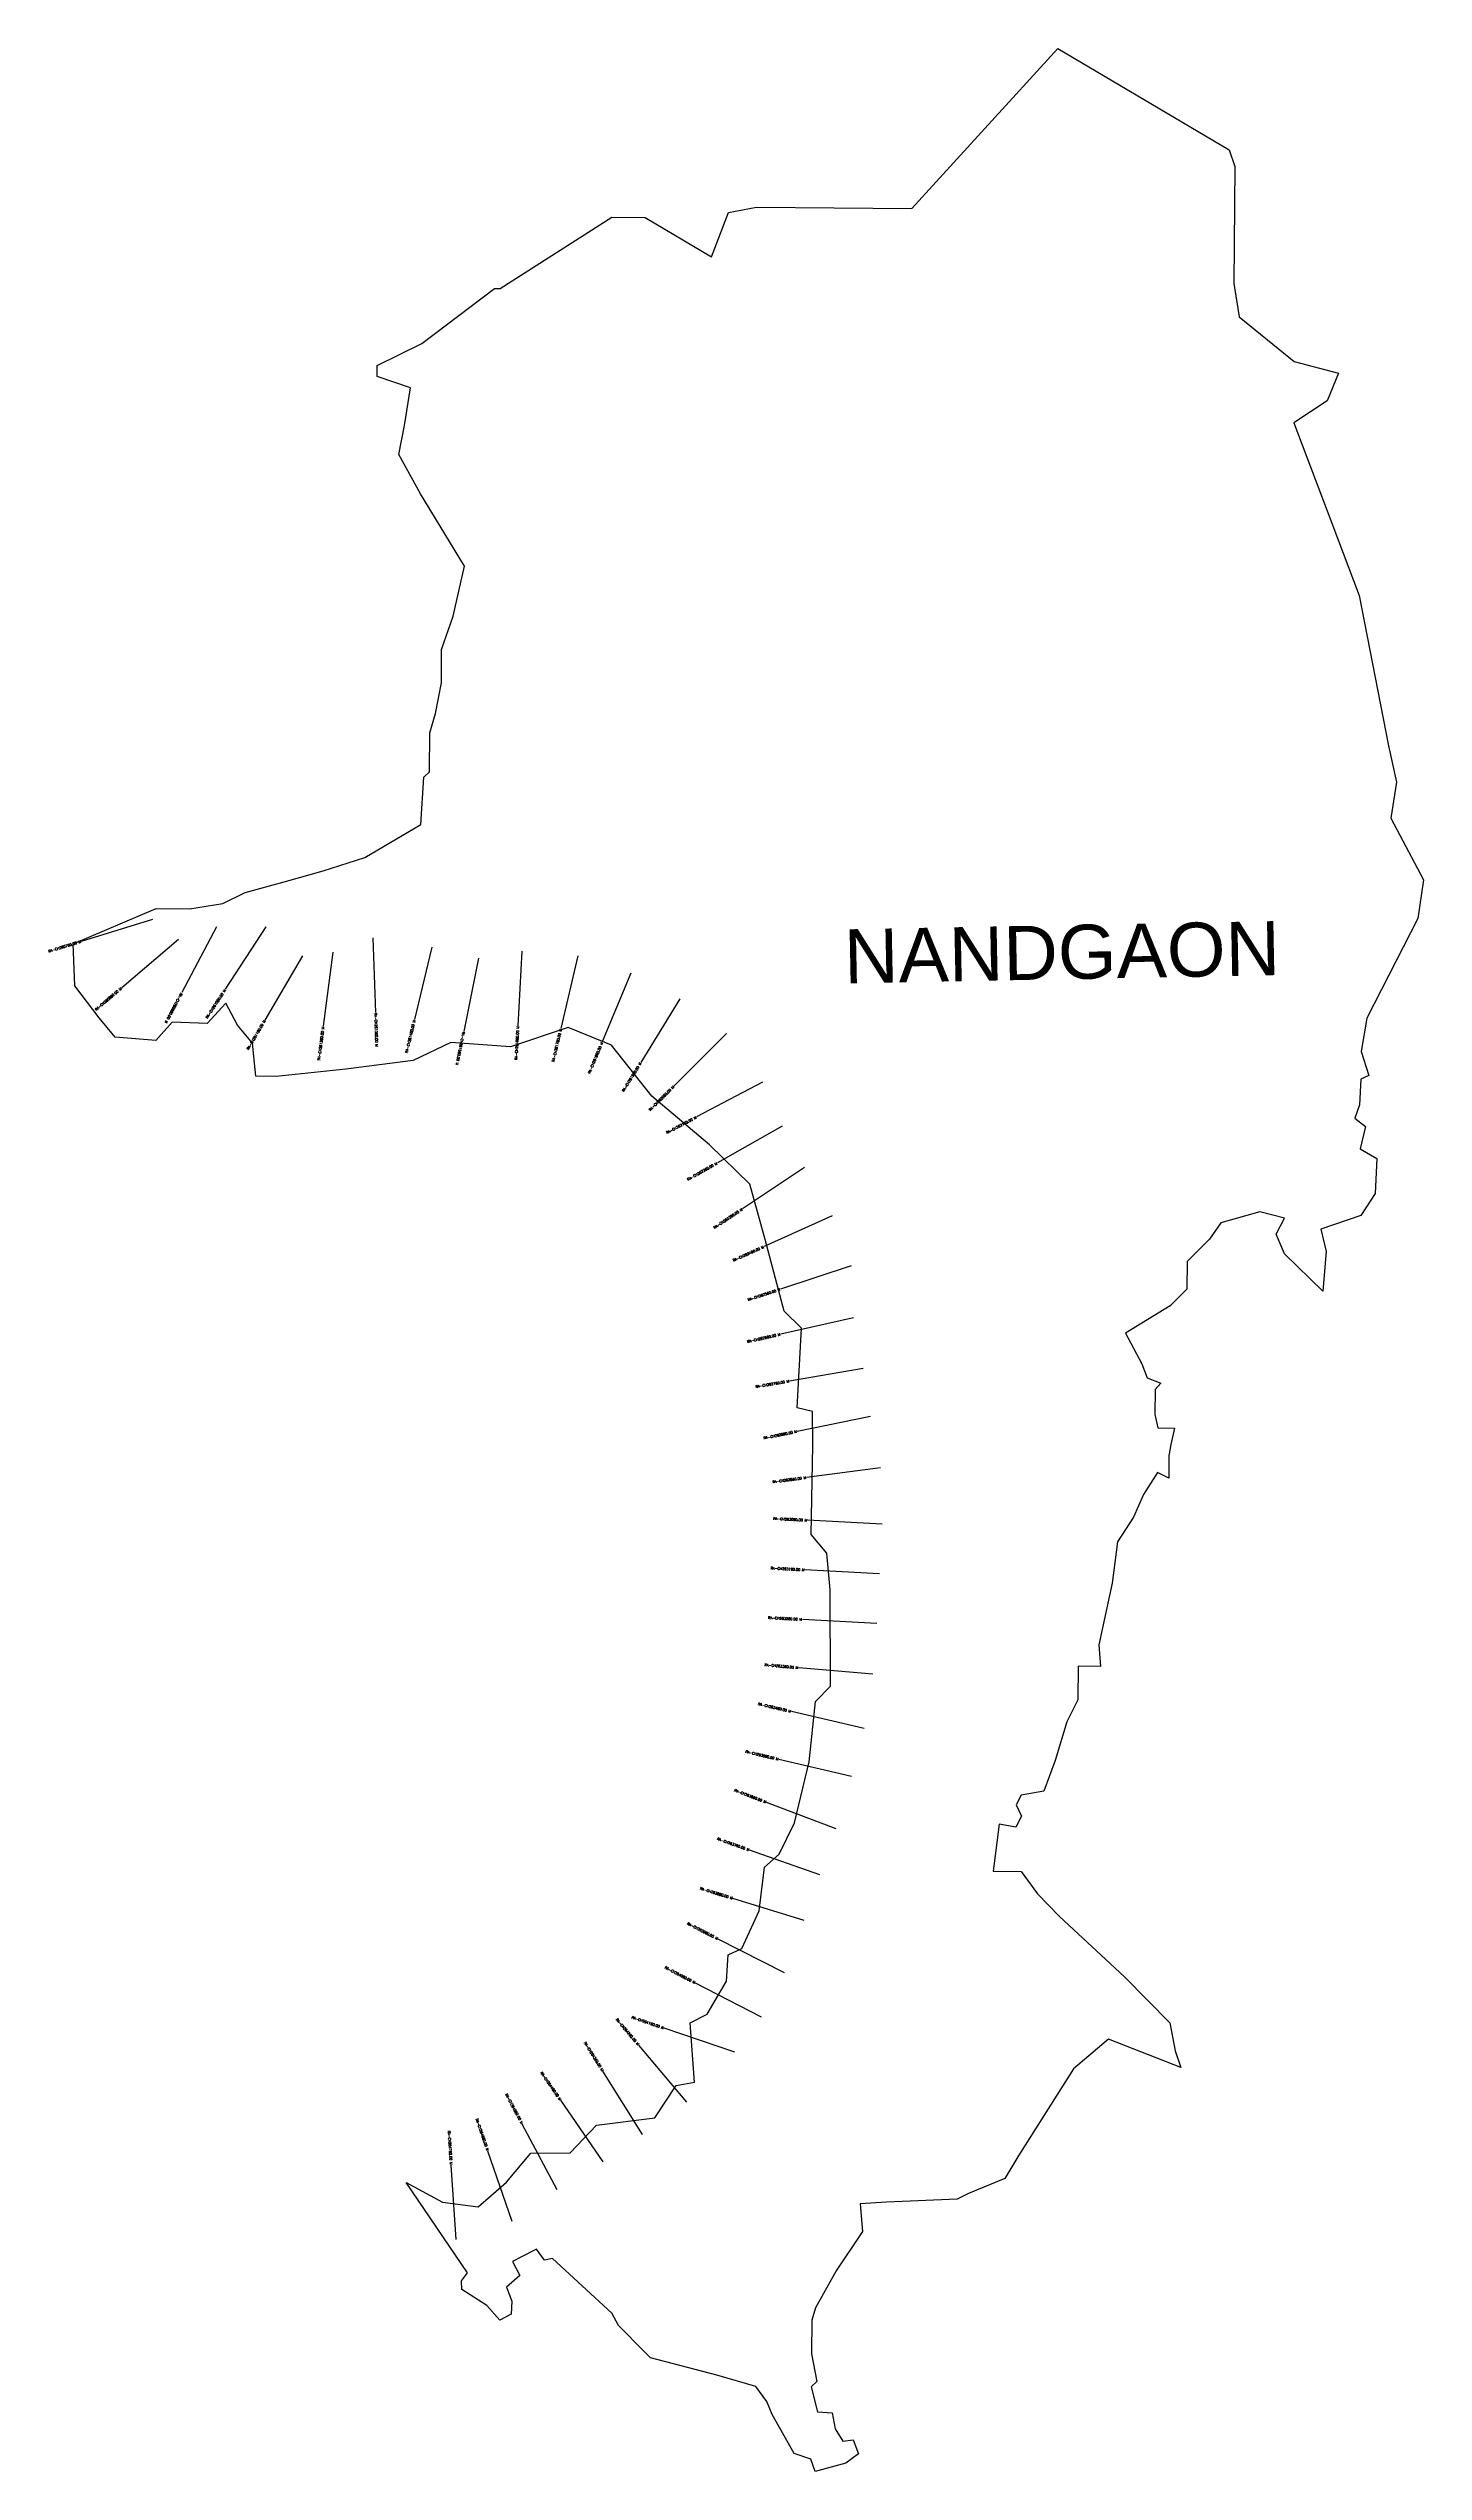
# Model space of a CAD drawing. Header units: metres. Extents: x 279362 to 282130, y 2031996 to 2036872.
import ezdxf
from ezdxf.enums import TextEntityAlignment as Align

# ---------------------------------------------------------------- set-up
doc = ezdxf.new("R2010")
doc.units = ezdxf.units.M
for name, color, linetype in [('CS', 134, 'Continuous'), ('CSMark', 6, 'Continuous'), ('VILLAGE BOUNDRY', 10, 'Continuous'), ('VILLAGE NAME', 250, 'Continuous')]:
    doc.layers.add(name, color=color, linetype=linetype)
doc.styles.get("Standard").update_dxf_attribs({"font": 'simplex.shx'})

msp = doc.modelspace()

# ---------------------------------------------------------------- linework, layer by layer
at = {"layer": 'CS'}
for p, q in [((279571.7, 2035118.8), (279428.2, 2035075)), ((279624, 2035078.8), (279509.6, 2034981.8)), ((279700.6, 2035104.6), (279630.5, 2034972)), ((279799.8, 2035104.3), (279717.9, 2034978.6)), ((280015.3, 2035082.1), (280020.5, 2034932.2)), ((280134, 2035063.6), (280098.7, 2034917.8)), ((279873.6, 2035046.3), (279797.8, 2034916.8)), ((279934.4, 2035053.1), (279915.2, 2034904.3)), ((280227.4, 2035041), (280197.9, 2034893.9)), ((280315.1, 2035055.1), (280307, 2034905.4)), ((280427.6, 2035045.8), (280393.5, 2034899.8)), ((280534.1, 2035011.3), (280476.6, 2034872.8)), ((280633.1, 2034959.3), (280554.4, 2034831.6)), ((280727.1, 2034889.8), (280620.9, 2034783.9)), ((280799.3, 2034791.8), (280666.7, 2034721.7)), ((280839.1, 2034703.4), (280708.6, 2034629.5)), ((280883.9, 2034620.3), (280759.2, 2034537)), ((280939.2, 2034522.9), (280802.6, 2034461.1)), ((280977.9, 2034422.1), (280835.4, 2034375.3)), ((280982.1, 2034317.5), (280835.8, 2034284.7)), ((281001.5, 2034215.3), (280853.6, 2034190.4)), ((281016.3, 2034118.9), (280869.3, 2034089.2)), ((281036.5, 2034015.7), (280887.8, 2033996.2)), ((281039.8, 2033902.3), (280890, 2033910.2)), ((281034.5, 2033802.5), (280884.7, 2033810.3)), ((281029.3, 2033702.5), (280879.5, 2033710.5)), ((281021.5, 2033600.3), (280872.1, 2033613.4)), ((281003.6, 2033491.2), (280857.5, 2033525.3)), ((280978.1, 2033394.4), (280832.2, 2033429.1)), ((280947.3, 2033289.1), (280807.2, 2033342.7)), ((280914.7, 2033196.7), (280773.2, 2033246.6)), ((280883.1, 2033104.9), (280739.8, 2033149.3)), ((280843.3, 2032999.5), (280709.8, 2033067.7)), ((280797.5, 2032910.2), (280664.3, 2032979.1)), ((280743.3, 2032840.1), (280601.2, 2032888.3)), ((280647, 2032739.6), (280550.1, 2032854.1)), ((280557.6, 2032674.4), (280478.2, 2032801.7)), ((280478.3, 2032619.6), (280393.1, 2032743.1)), ((280386.1, 2032562.8), (280315.8, 2032695.3)), ((280295.4, 2032499.3), (280246.6, 2032641.1)), ((280182.7, 2032463.2), (280172.9, 2032612.9))]:
    msp.add_line(p, q, dxfattribs=at)
at = {"layer": 'VILLAGE BOUNDRY', "flags": 128}
msp.add_lwpolyline([(280842.7, 2034331), (280804.8, 2034475), (280773.5, 2034586.4), (280692.4, 2034665.8), (280576.2, 2034763.4), (280495.4, 2034866.5), (280408.2, 2034901.6), (280291.8, 2034862.9), (280171.8, 2034871.7), (280096.4, 2034835.5), (279960.5, 2034817.9), (279820.4, 2034803.2), (279779.4, 2034803.6), (279773.1, 2034870.3), (279742.5, 2034906.2), (279718.9, 2034950.9), (279681.7, 2034909.9), (279611.1, 2034912.2), (279578.1, 2034875.5), (279496.2, 2034882.4), (279464.1, 2034921.3), (279415.4, 2034985.5), (279412.1, 2035069.9), (279578.9, 2035141.2), (279646, 2035140.7), (279713.2, 2035151.3), (279758.1, 2035173.3), (279836.6, 2035195.1), (279915.3, 2035216.9), (279999.1, 2035244.1), (280111.5, 2035310.4), (280117.9, 2035405.4), (280129.2, 2035416.5), (280129.8, 2035494.8), (280141.3, 2035533.8), (280152.9, 2035595.3), (280153.5, 2035662.4), (280176.4, 2035729.3), (280199.6, 2035829.8), (280111.2, 2035975.9), (280067.1, 2036054.5), (280078.8, 2036112.9), (280090.5, 2036188.6), (280023.6, 2036211.5), (280023.8, 2036233.9), (280113.6, 2036277.9), (280259.9, 2036388.6), (280271.1, 2036388.5), (280496, 2036532.1), (280563.1, 2036531.6), (280696.7, 2036452.2), (280730.9, 2036541.4), (280787, 2036552.2), (281100.1, 2036549.7), (281393.5, 2036871.7), (281738.7, 2036667.7), (281749.6, 2036634), (281747.7, 2036399.1), (281758.4, 2036331.9), (281869.5, 2036241.6), (281958.8, 2036218.5), (281936, 2036162.7), (281868.5, 2036118.5), (281945.2, 2035916.6), (282000, 2035770.7), (282059.1, 2035468.2), (282075.3, 2035395.4), (282063.5, 2035322.8), (282129.7, 2035199.2), (282117.9, 2035121), (282015.6, 2034920.5), (282003.9, 2034853.4), (282019.5, 2034805.4), (282003.4, 2034797.5), (282000.9, 2034746.3), (281991.6, 2034719.3), (282012.8, 2034702.6), (282002.3, 2034657.7), (282035.7, 2034638), (282032.4, 2034568), (282003.6, 2034523.2), (281922.7, 2034496.1), (281933.6, 2034451.3), (281927, 2034371.1), (281849.6, 2034446.4), (281833.2, 2034485.7), (281849.7, 2034518.1), (281800, 2034530.7), (281721.5, 2034509), (281698.8, 2034475.6), (281653.8, 2034431.2), (281653.3, 2034375.2), (281619.5, 2034342), (281529.6, 2034286.7), (281562.6, 2034225), (281573.6, 2034196.9), (281600.6, 2034186), (281589.8, 2034173.6), (281588.7, 2034123.3), (281595.2, 2034096.1), (281628.7, 2034095.8), (281621, 2034062.5), (281617.1, 2034040), (281616.7, 2033995.2), (281594.5, 2034006.6), (281566.1, 2033962.1), (281545.6, 2033916.6), (281513.9, 2033866.9), (281503.2, 2033783.6), (281476.4, 2033659.3), (281479.5, 2033616), (281434.7, 2033616.4), (281434.2, 2033549.2), (281411.5, 2033504.7), (281388.5, 2033426.6), (281365.6, 2033365.2), (281319.9, 2033357.4), (281309.5, 2033337.7), (281320.5, 2033315.2), (281309.1, 2033293), (281275.6, 2033298.8), (281263.7, 2033203.9), (281319.6, 2033203.4), (281352.8, 2033158.4), (281397.2, 2033113.3), (281527.7, 2032991.9), (281619.2, 2032899), (281629.9, 2032843), (281640.9, 2032809.4), (281495.9, 2032866.4), (281425.3, 2032806.3), (281315.1, 2032633), (281286.9, 2032585.8), (281213.8, 2032555.5), (281191.3, 2032544.5), (281049.1, 2032538.4), (280995.5, 2032534.8), (281000.6, 2032478.9), (280947.2, 2032400.1), (280905.6, 2032325.9), (280898.6, 2032300.7), (280898, 2032232.7), (280908.8, 2032177.6), (280897.5, 2032166.5), (280909.9, 2032116.1), (280939.6, 2032114.5), (280945.7, 2032081.8), (280960.8, 2032057), (280981.5, 2032060.2), (280992.3, 2032031.9), (280966.7, 2032012.9), (280905.3, 2031996.2), (280896.3, 2032021.1), (280862.9, 2032032.5), (280818.7, 2032111.2), (280808, 2032136.8), (280785.6, 2032167.4), (280707.5, 2032190.4), (280573.6, 2032225), (280562.5, 2032236.3), (280509.6, 2032290), (280496, 2032315.1), (280376.7, 2032425), (280360.3, 2032421.5), (280344.5, 2032443.8), (280314.5, 2032428.4), (280296.3, 2032419.1), (280311.1, 2032390.3), (280283.9, 2032367.1), (280294.8, 2032339.1), (280293.2, 2032313.1), (280270.8, 2032301), (280244.5, 2032330.1), (280194.4, 2032362.2), (280193.4, 2032379.9), (280205.8, 2032395.7), (280081.9, 2032577.7), (280154.9, 2032538.3), (280226.9, 2032528.6), (280284, 2032578.3), (280332.8, 2032637), (280412, 2032637.6), (280464.9, 2032693.2), (280582.4, 2032708.2), (280625.6, 2032772.8), (280662.4, 2032779.8), (280653.9, 2032899.1), (280688, 2032916.5), (280726.9, 2032982.7), (280730.4, 2033035.9), (280757.4, 2033048.9), (280792.2, 2033124.1), (280803.1, 2033212), (280833, 2033238.3), (280863.5, 2033301.7), (280893.1, 2033424.2), (280905.8, 2033545.5), (280935.9, 2033576.2), (280935.3, 2033770.2), (280929, 2033844.3), (280896.9, 2033881.7), (280900.4, 2034060.8), (280899.8, 2034128.9), (280868.8, 2034136.7), (280877.6, 2034296.5), (280842.7, 2034331)], dxfattribs=at)

# ---------------------------------------------------------------- texts
at = {"layer": 'CSMark'}
for s, rotation, p in [('RA-CH260760.00 M', 16.9633, (279427.2, 2035074.7)), ('RA-CH260860.00 M', 40.3182, (279508.8, 2034981.1)), ('RA-CH261060.00 M', 56.9279, (279717.4, 2034977.7)), ('RA-CH261160.00 M', 59.6408, (279797.3, 2034916)), ('RA-CH261460.00 M', 76.4218, (280098.5, 2034916.8)), ('RA-CH261260.00 M', 82.6186, (279915, 2034903.3)), ('RA-CH261660.00 M', 86.877, (280306.9, 2034904.4)), ('RA-CH261760.00 M', 76.8437, (280393.2, 2034898.8)), ('RA-CH261860.00 M', 67.4312, (280476.2, 2034871.9)), ('RA-CH261960.00 M', 58.3529, (280553.9, 2034830.8)), ('RA-CH262060.00 M', 44.9311, (280620.2, 2034783.2)), ('RA-CH262160.00 M', 27.854, (280665.8, 2034721.2)), ('RA-CH262260.00 M', 29.5269, (280707.7, 2034629)), ('RA-CH262360.00 M', 33.7165, (280758.3, 2034536.4)), ('RA-CH262460.00 M', 24.337, (280801.7, 2034460.7)), ('RA-CH262560.00 M', 18.2004, (280834.4, 2034375)), ('RA-CH262660.00 M', 12.648, (280834.8, 2034284.4)), ('RA-CH262760.00 M', 9.5699, (280852.6, 2034190.2)), ('RA-CH262860.00 M', 11.4164, (280868.3, 2034089)), ('RA-CH262960.00 M', 7.4475, (280886.8, 2033996.1)), ('RA-CH263060.00 M', 357.0051, (280889, 2033910.2)), ('RA-CH263160.00 M', 357.0051, (280883.7, 2033810.4)), ('RA-CH263260.00 M', 356.9436, (280878.5, 2033710.6)), ('RA-CH263360.00 M', 354.9865, (280871.1, 2033613.5)), ('RA-CH263460.00 M', 346.8912, (280856.5, 2033525.5)), ('RA-CH263560.00 M', 346.6451, (280831.2, 2033429.3)), ('RA-CH263660.00 M', 339.0632, (280806.2, 2033343.1)), ('RA-CH263760.00 M', 340.5565, (280772.3, 2033246.9)), ('RA-CH263860.00 M', 342.7804, (280738.8, 2033149.6)), ('RA-CH263960.00 M', 332.95, (280708.9, 2033068.2)), ('RA-CH264060.00 M', 332.636, (280663.4, 2032979.6)), ('RA-CH264260.00 M', 310.2192, (280549.5, 2032854.9)), ('RA-CH264160.00 M', 341.2723, (280600.3, 2032888.6)), ('RA-CH264360.00 M', 301.9548, (280477.6, 2032802.6)), ('RA-CH264460.00 M', 304.6209, (280392.5, 2032743.9)), ('RA-CH264560.00 M', 297.9465, (280315.3, 2032696.2)), ('RA-CH264760.00 M', 273.7275, (280172.8, 2032613.9)), ('RA-CH264660.00 M', 288.9987, (280246.2, 2032642))]:
    msp.add_text(s, height=5, rotation=rotation, dxfattribs=at).set_placement(p, align=Align.MIDDLE_RIGHT)
for s, rotation, p in [('RA-CH260960.00 M', 242.1369, (279630.1, 2034971.1)), ('RA-CH261360.00 M', 272.0049, (280020.6, 2034931.2)), ('RA-CH261560.00 M', 258.6444, (280197.7, 2034892.9))]:
    msp.add_text(s, height=5, rotation=rotation, dxfattribs=at).set_placement(p, align=Align.MIDDLE_LEFT)
at = {"layer": 'VILLAGE NAME', "insert": (280962.1, 2035099.2), "char_height": 108.748, "attachment_point": 1, "rotation": 1.1028}
msp.add_mtext_dynamic_manual_height_columns('{\\fArial|b0|i0|c0|p34;NANDGAON}', width=726.929, gutter_width=543.7, heights=[0], dxfattribs=at)

doc.saveas('drawing.dxf')
